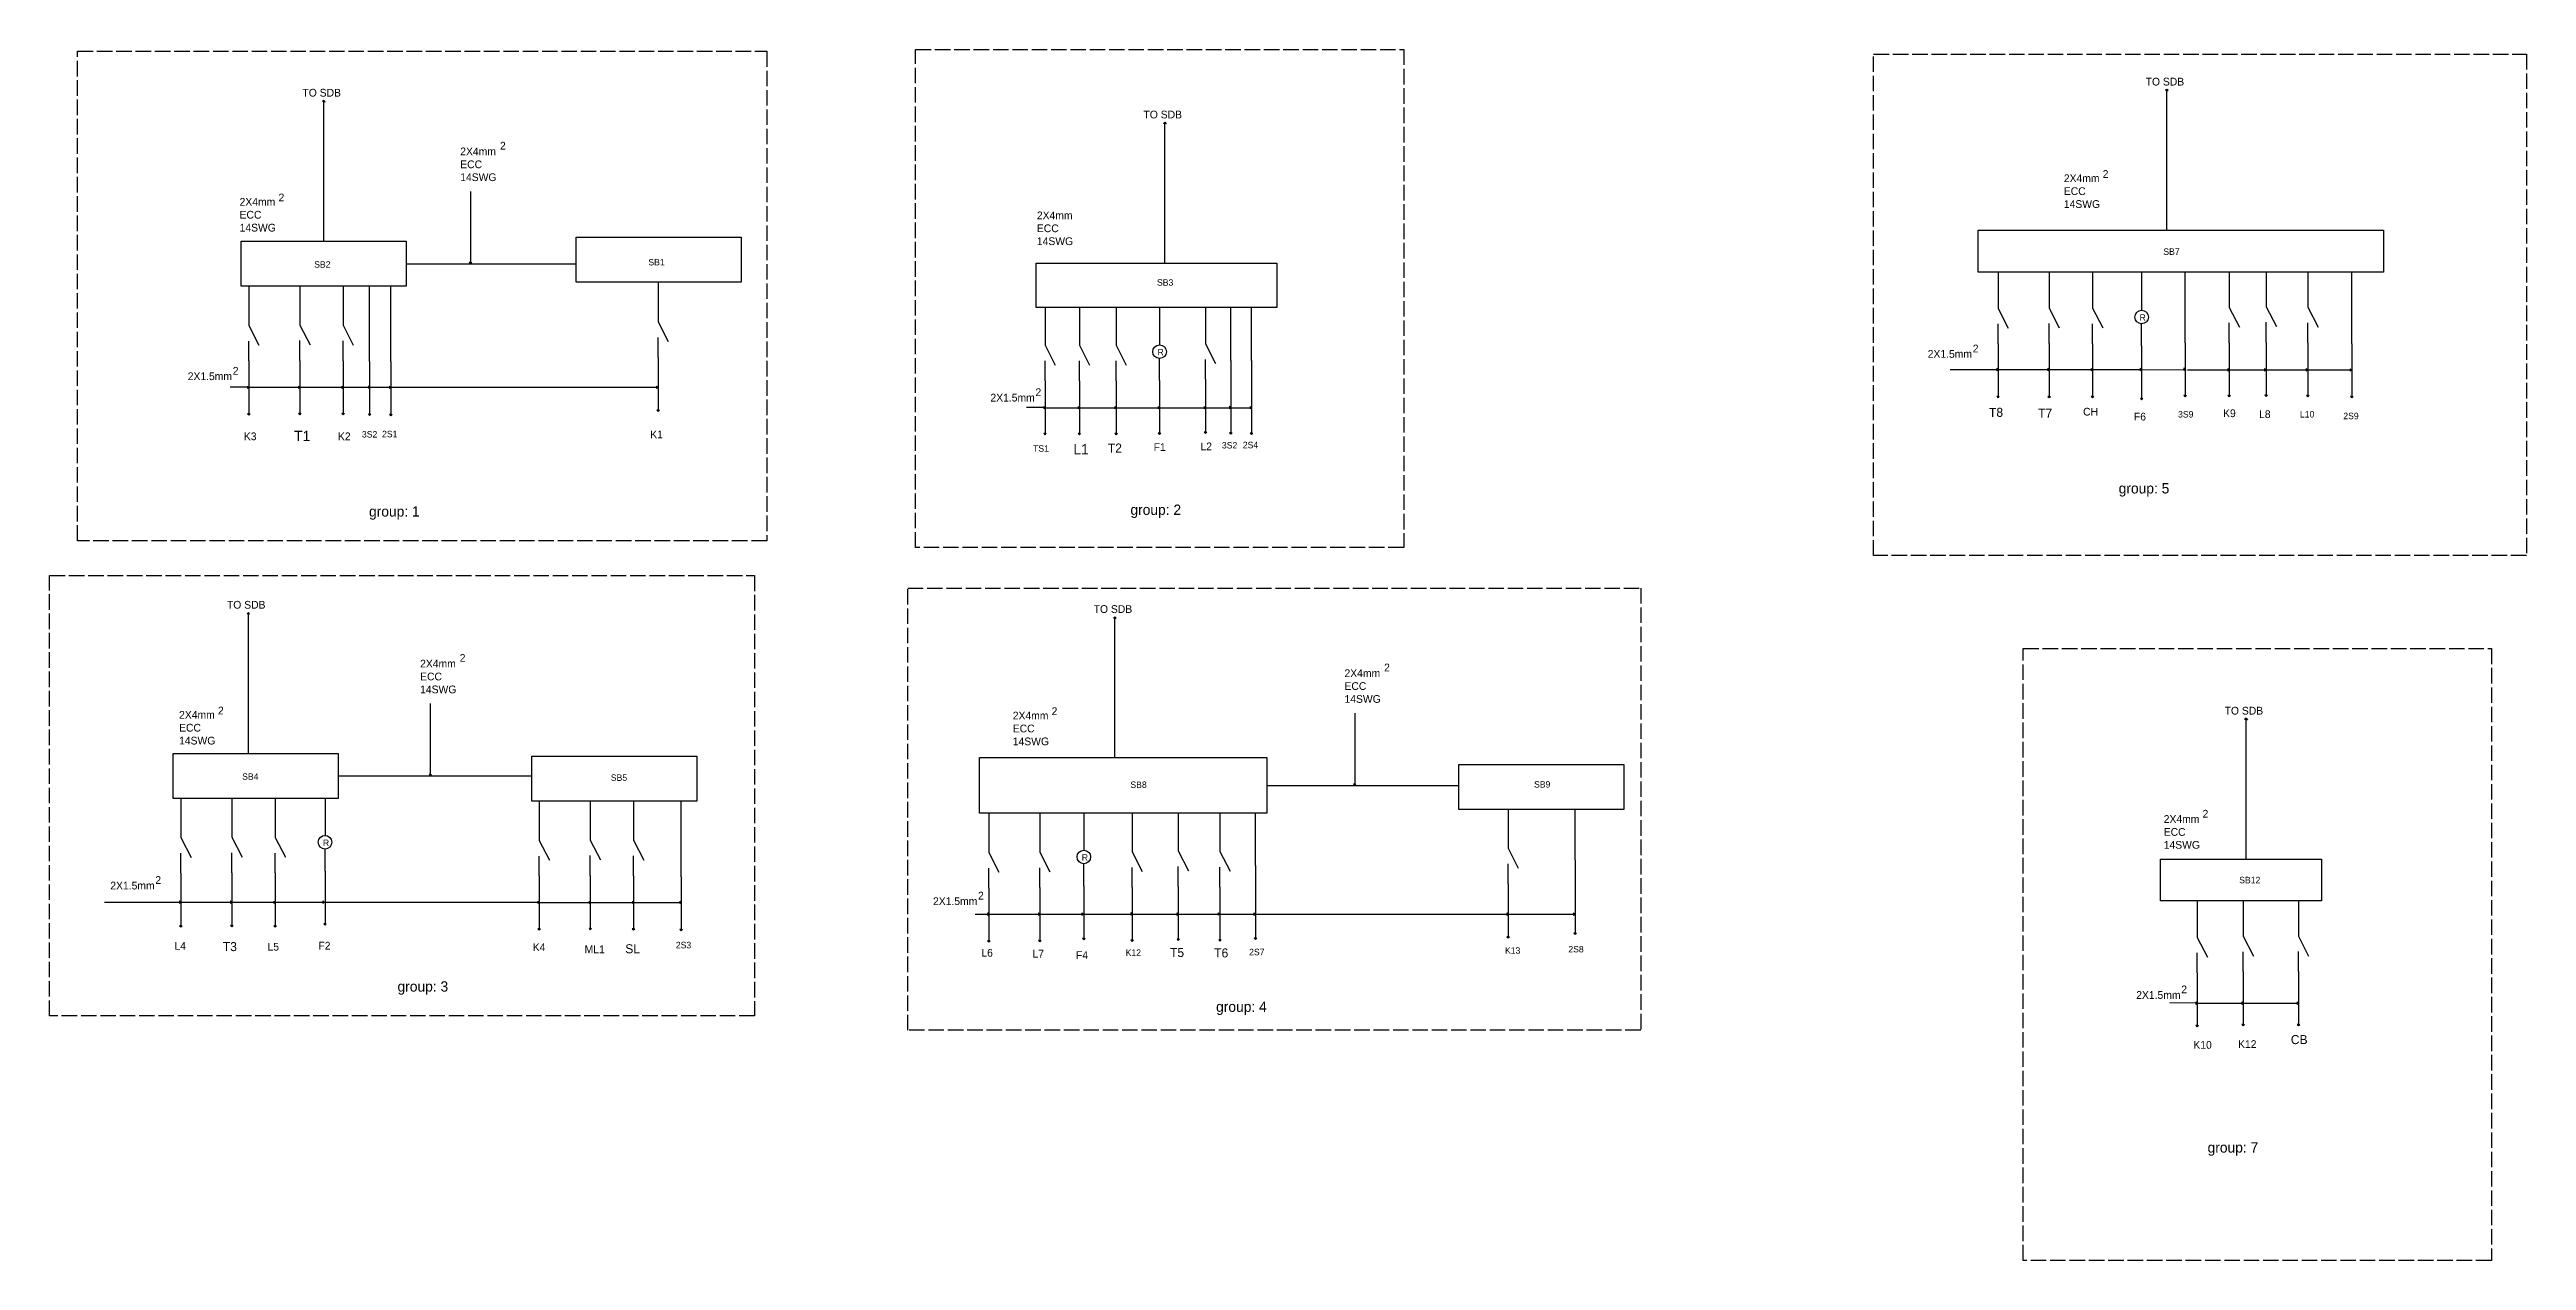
# Model space of a CAD drawing. Header units: millimetres. Extents: x 929 to 3631, y 461 to 1400.
# Drawn here: x 929 to 2849, y 461 to 1400 of the extents above; entities that cross this region are included whole.
import ezdxf

# ---------------------------------------------------------------- set-up
doc = ezdxf.new("R2010")
doc.units = ezdxf.units.MM
doc.linetypes.add('ACAD_ISO02W100', pattern=[15, 12, -3])

msp = doc.modelspace()

# ---------------------------------------------------------------- texts
for s, insert, char_height, width, attachment_point in [('TO SDB', (1125.4, 1369.7), 6, 36.319, 1), ('TO SDB', (2553.9, 1378.3), 6, 36.319, 1), ('TO SDB', (1777.2, 1352.8), 6, 36.319, 1), ('2', (1278.5, 1328.6), 6, 36.319, 1), ('2X4mm\\PECC\\P14SWG', (1247.7, 1324.2), 6, 36.319, 1), ('2', (2520.6, 1306.7), 6, 36.319, 1), ('2', (1106.9, 1288.5), 6, 36.319, 1), ('2X4mm\\PECC\\P14SWG', (2490.5, 1303.4), 6, 36.319, 1), ('2X4mm\\PECC\\P14SWG', (1076.7, 1285.1), 6, 36.319, 1), ('2X4mm\\PECC\\P14SWG', (1694.6, 1274.6), 6, 36.319, 1), ('SB2', (1134.5, 1236.1), 5, 9.037, 1), ('SB1', (1393.5, 1237.8), 5, 9.037, 1), ('SB7', (2567.6, 1246), 5, 9.037, 1), ('SB3', (1787.7, 1222.1), 5, 9.037, 1), ('R', (2549.2, 1194.9), 5, 9.037, 1), ('2', (2419.9, 1171.4), 6, 36.319, 1), ('2', (1071.4, 1154.1), 6, 36.319, 1), ('R', (1788.1, 1168.1), 5, 9.037, 1), ('2X1.5mm', (2385, 1167.2), 6, 36.319, 1), ('2X1.5mm', (1036.5, 1149.9), 6, 36.319, 1), ('2X1.5mm', (1658.6, 1133.3), 6, 36.319, 1), ('2', (1693.5, 1137.5), 6, 36.319, 1), ('T8', (2432.5, 1122.4), 7, 9.037, 1), ('T7', (2470.6, 1121.8), 7, 9.037, 1), ('CH', (2505.4, 1122.4), 6, 9.037, 1), ('F6', (2544.8, 1118.6), 6, 9.037, 1), ('3S9', (2579, 1119.9), 5, 9.037, 1), ('K9', (2613.9, 1121.2), 6, 9.037, 1), ('L8', (2641.8, 1120.5), 6, 9.037, 1), ('L10', (2673.5, 1119.9), 5, 9.037, 1), ('2S9', (2707.1, 1118.6), 5, 9.037, 1), ('K3', (1080, 1103.3), 6, 9.037, 1), ('T1', (1119, 1104.6), 8, 9.037, 1), ('K2', (1152.9, 1103.3), 6, 9.037, 1), ('3S2', (1171.5, 1104.4), 5, 9.037, 1), ('2S1', (1187.1, 1104.6), 5, 9.037, 1), ('K1', (1395, 1104.8), 6, 9.037, 1), ('L1', (1722.9, 1094.3), 8, 9.037, 1), ('T2', (1749.6, 1094.7), 7, 9.037, 1), ('F1', (1785.1, 1095), 6, 9.037, 1), ('L2', (1821.4, 1095.5), 6, 9.037, 1), ('3S2', (1838, 1095.9), 5, 9.037, 1), ('2S4', (1854.2, 1096.1), 5, 9.037, 1), ('TS1', (1697.8, 1093.4), 5, 12.637, 2), ('group: 5', (2533, 1064), 8, 139.268, 1), ('group: 1', (1177, 1046.1), 8, 139.268, 1), ('group: 2', (1767.1, 1047.4), 8, 139.268, 1), ('TO SDB', (1066.9, 972.7), 6, 36.319, 1), ('TO SDB', (1738.6, 969.4), 6, 36.319, 1), ('2X4mm\\PECC\\P14SWG', (1216.6, 927.1), 6, 36.319, 1), ('2', (1247.3, 931.5), 6, 36.319, 1), ('2', (1963.7, 924.1), 6, 36.319, 1), ('2X4mm\\PECC\\P14SWG', (1933, 919.7), 6, 36.319, 1), ('2X4mm\\PECC\\P14SWG', (1029.8, 887.4), 6, 36.319, 1), ('2', (1059.9, 890.7), 6, 36.319, 1), ('2X4mm\\PECC\\P14SWG', (1675.9, 886.8), 6, 36.319, 1), ('2', (1706, 890.2), 6, 36.319, 1), ('TO SDB', (2615.1, 890.6), 6, 36.319, 1), ('SB4', (1078.7, 839), 5, 9.037, 1), ('SB5', (1364.4, 838.2), 5, 9.037, 1), ('SB8', (1767.1, 832.7), 5, 9.037, 1), ('SB9', (2079.9, 833), 5, 9.037, 1), ('2X4mm\\PECC\\P14SWG', (2567.9, 806.6), 6, 36.319, 1), ('2', (2598, 810.7), 6, 36.319, 1), ('R', (1141.3, 787.7), 5, 9.037, 1), ('R', (1729.4, 776.3), 5, 9.037, 1), ('2X1.5mm', (976.5, 755), 6, 36.319, 1), ('2', (1011.4, 759.3), 6, 36.319, 1), ('SB12', (2626.4, 758.8), 5, 9.037, 1), ('2X1.5mm', (1614.1, 742.9), 6, 36.319, 1), ('2', (1649, 747.2), 6, 36.319, 1), ('L4', (1026.2, 708.2), 6, 9.037, 1), ('T3', (1063.7, 708.2), 7, 9.037, 1), ('L5', (1098.3, 707.6), 6, 9.037, 1), ('F2', (1137.8, 708.4), 6, 9.037, 1), ('K4', (1303.9, 707.2), 6, 9.037, 1), ('ML1', (1344.1, 705.6), 6, 9.037, 1), ('SL', (1375.6, 706.5), 7, 9.037, 1), ('2S3', (1414.8, 708.4), 5, 9.037, 1), ('L6', (1651.6, 702.9), 6, 9.037, 1), ('L7', (1691.2, 702.2), 6, 9.037, 1), ('F4', (1724.9, 701.1), 6, 9.037, 1), ('K12', (1763.4, 702.5), 5, 9.037, 1), ('T5', (1797.8, 703.6), 7, 9.037, 1), ('T6', (1832, 703.3), 7, 9.037, 1), ('2S7', (1859.1, 703), 5, 9.037, 1), ('K13', (2057.4, 704.2), 5, 9.037, 1), ('2S8', (2106.5, 705.2), 5, 9.037, 1), ('group: 3', (1199.1, 677.8), 8, 139.268, 1), ('2', (2581.5, 674.5), 6, 36.319, 1), ('group: 4', (1833.5, 662.1), 8, 139.268, 1), ('2X1.5mm', (2546.6, 670.2), 6, 36.319, 1), ('CB', (2666.4, 636.1), 7, 9.037, 1), ('K10', (2590.9, 631.5), 6, 9.037, 1), ('K12', (2625.5, 632.1), 6, 9.037, 1), ('group: 7', (2601.9, 553), 8, 139.268, 1)]:
    msp.add_mtext(s, dxfattribs=dict(insert=insert, char_height=char_height, width=width, attachment_point=attachment_point))

# ---------------------------------------------------------------- linework, layer by layer
for p, q in [((2570.4, 1369.3), (2569.4, 1368.3)), ((2570.4, 1368.3), (2569.4, 1368.3)), ((2571.4, 1368.3), (2570.4, 1369.3)), ((2570.4, 1260.1), (2570.4, 1368.3)), ((2570.4, 1368.3), (2571.4, 1368.3)), ((1141.9, 1360.8), (1140.9, 1359.8)), ((1141.9, 1359.8), (1140.9, 1359.8)), ((1142.9, 1359.7), (1141.9, 1360.8)), ((1141.9, 1359.8), (1142.9, 1359.7)), ((1141.9, 1251.6), (1141.9, 1359.7)), ((1793.8, 1343.8), (1792.7, 1342.8)), ((1793.8, 1343.8), (1794.9, 1342.7)), ((1793.8, 1342.8), (1792.7, 1342.8)), ((1793.8, 1234.6), (1793.8, 1342.8)), ((1794.9, 1342.7), (1793.8, 1342.8)), ((1255.7, 1290.2), (1255.7, 1235.1)), ((1205.9, 1234.1), (1337.5, 1234.1)), ((1255.7, 1235.1), (1254.7, 1235.1)), ((1254.7, 1235.1), (1255.7, 1234.1)), ((1255.7, 1235.1), (1256.7, 1235.1)), ((1255.7, 1234.1), (1256.7, 1235.1)), ((1083.8, 1216.7), (1083.8, 1186.3)), ((1123.4, 1216.7), (1123.4, 1186.6)), ((1156.9, 1216.7), (1156.9, 1186.4)), ((1177.5, 1173.7), (1177.5, 1216.8)), ((1193.9, 1173.6), (1193.9, 1216.7)), ((1401, 1219.4), (1401, 1189)), ((2439.5, 1227.5), (2439.5, 1199.5)), ((2479.1, 1227.5), (2479.1, 1199.8)), ((2512.7, 1227.5), (2512.7, 1199.6)), ((2550.8, 1227.2), (2550.8, 1198.1)), ((2584.6, 1188.2), (2584.6, 1228.2)), ((2618.7, 1227.5), (2618.7, 1200.3)), ((2647.3, 1227.5), (2647.3, 1200.8)), ((2679.6, 1227.5), (2679.6, 1200.4)), ((2713.6, 1187.6), (2713.6, 1227.5)), ((1700.9, 1200.3), (1700.9, 1170.9)), ((1727.5, 1200.3), (1727.5, 1170.9)), ((1756, 1200.3), (1756, 1170.9)), ((1789.7, 1200.3), (1789.7, 1171.2)), ((1825.2, 1200.3), (1825.2, 1172.1)), ((1845, 1159.2), (1845, 1200.5)), ((1861, 1159.1), (1861, 1200.3)), ((2439.5, 1199.5), (2447.4, 1184.2)), ((2479.1, 1199.8), (2487, 1184.5)), ((2512.7, 1199.6), (2520.6, 1184.3)), ((2618.7, 1200.3), (2626.6, 1185)), ((2647.3, 1200.8), (2655.2, 1185.4)), ((2679.6, 1200.4), (2687.5, 1185)), ((1083.8, 1186.3), (1091.7, 1170.9)), ((1083.8, 1158.8), (1083.8, 1174.2)), ((1123.4, 1186.6), (1131.3, 1171.2)), ((1123.4, 1159), (1123.4, 1174.5)), ((1156.9, 1186.4), (1164.8, 1171)), ((1156.9, 1158.9), (1156.9, 1174.3)), ((1177.5, 1158.3), (1177.5, 1173.7)), ((1193.9, 1158.2), (1193.9, 1173.6)), ((1401, 1189), (1408.9, 1173.7)), ((1401, 1161.5), (1401, 1177)), ((1825.2, 1172.1), (1833.1, 1156.8)), ((2439.5, 1172), (2439.5, 1187.5)), ((2439.5, 1172), (2439.5, 1131.1)), ((2479.1, 1172.3), (2479.1, 1187.7)), ((2479.1, 1172.3), (2479.1, 1131.3)), ((2512.7, 1172.1), (2512.7, 1187.6)), ((2512.7, 1172.1), (2512.7, 1131.2)), ((2550.8, 1170.5), (2550.8, 1187.5)), ((2584.6, 1172.8), (2584.6, 1188.2)), ((2584.6, 1172.8), (2584.6, 1131.9)), ((2618.7, 1172.8), (2618.7, 1188.3)), ((2618.7, 1172.8), (2618.7, 1131.9)), ((2647.3, 1173.3), (2647.3, 1188.7)), ((2647.3, 1173.3), (2647.3, 1132.3)), ((2679.6, 1172.8), (2679.6, 1188.3)), ((2679.6, 1172.8), (2679.6, 1131.9)), ((2713.6, 1172.1), (2713.6, 1187.6)), ((2713.6, 1172.1), (2713.6, 1131.2)), ((1083.8, 1158.8), (1083.8, 1117.8)), ((1123.4, 1159), (1123.4, 1118.1)), ((1156.9, 1158.9), (1156.9, 1117.9)), ((1177.5, 1158.3), (1177.5, 1117.4)), ((1193.9, 1158.2), (1193.9, 1117.2)), ((1401, 1161.5), (1401, 1120.6)), ((1700.9, 1170.9), (1708.8, 1155.6)), ((1700.9, 1143.4), (1700.9, 1158.9)), ((1727.5, 1170.9), (1735.4, 1155.6)), ((1727.5, 1143.4), (1727.5, 1158.9)), ((1756, 1170.9), (1763.9, 1155.6)), ((1756, 1143.4), (1756, 1158.9)), ((1789.7, 1143.7), (1789.7, 1160.7)), ((1825.2, 1144.6), (1825.2, 1160)), ((1845, 1159.2), (1845, 1143.8)), ((1861, 1159.1), (1861, 1143.6)), ((2402.3, 1152.2), (2438.5, 1152.1)), ((2438.5, 1153.1), (2438.5, 1151.1)), ((2438.5, 1153.1), (2439.5, 1152.1)), ((2439.5, 1152.1), (2438.5, 1151.1)), ((2439.4, 1152.1), (2478, 1152.1)), ((2478, 1153.1), (2478, 1151.1)), ((2478, 1153.1), (2479, 1152.1)), ((2479, 1152.1), (2478, 1151.1)), ((2479, 1152.1), (2511.6, 1152)), ((2511.6, 1153), (2511.6, 1151)), ((2511.6, 1153), (2512.6, 1152)), ((2512.6, 1152), (2511.6, 1151)), ((2512.6, 1152), (2549.6, 1152)), ((2549.6, 1153.1), (2549.6, 1151.1)), ((2549.6, 1153.1), (2550.6, 1152.1)), ((2550.6, 1152.1), (2549.6, 1151.1)), ((2550.5, 1152), (2585.4, 1151.9)), ((2550.8, 1170.5), (2550.8, 1129.6)), ((2583.5, 1153.4), (2583.5, 1151.4)), ((2583.5, 1153.4), (2584.5, 1152.4)), ((2584.5, 1152.4), (2583.5, 1151.4)), ((2584.4, 1152.5), (2584.6, 1152.5)), ((2586.4, 1151.9), (2617.6, 1151.9)), ((2617.6, 1152.9), (2617.6, 1150.9)), ((2617.6, 1152.9), (2618.6, 1151.9)), ((2618.6, 1151.9), (2617.6, 1150.9)), ((2618.6, 1151.9), (2646.1, 1151.9)), ((2646.1, 1152.9), (2646.1, 1150.9)), ((2646.1, 1152.9), (2647.1, 1151.9)), ((2647.1, 1151.9), (2646.1, 1150.9)), ((2647, 1151.9), (2678.4, 1151.8)), ((2678.4, 1152.9), (2678.4, 1150.9)), ((2678.4, 1152.9), (2679.4, 1151.9)), ((2679.4, 1151.9), (2678.4, 1150.9)), ((2679.4, 1151.8), (2712.4, 1151.8)), ((2712.4, 1152.7), (2712.4, 1150.7)), ((2712.4, 1152.7), (2713.4, 1151.7)), ((2713.4, 1151.8), (2713.6, 1151.8)), ((1082.8, 1138.3), (1069.5, 1138.3)), ((1082.8, 1139.3), (1082.8, 1137.3)), ((1082.8, 1139.3), (1083.8, 1138.3)), ((1083.8, 1138.3), (1082.8, 1137.3)), ((1083.8, 1138.3), (1122.4, 1138.3)), ((1122.4, 1139.3), (1122.4, 1137.3)), ((1122.4, 1139.3), (1123.4, 1138.3)), ((1123.4, 1138.3), (1122.4, 1137.3)), ((1123.4, 1138.3), (1155.9, 1138.3)), ((1155.9, 1139.3), (1155.9, 1137.3)), ((1155.9, 1139.3), (1156.9, 1138.3)), ((1156.9, 1138.3), (1155.9, 1137.3)), ((1156.9, 1138.3), (1192.9, 1138.3)), ((1176.5, 1139.4), (1176.5, 1137.4)), ((1176.5, 1139.4), (1177.5, 1138.4)), ((1177.5, 1138.4), (1176.5, 1137.4)), ((1192.9, 1139.3), (1192.9, 1137.3)), ((1192.9, 1139.3), (1193.9, 1138.3)), ((1193.9, 1138.3), (1192.9, 1137.3)), ((1193.9, 1138.3), (1399.9, 1138.3)), ((1399.9, 1139.3), (1399.9, 1137.3)), ((1399.9, 1139.3), (1400.9, 1138.3)), ((1400.9, 1138.3), (1399.9, 1137.3)), ((1400.9, 1138.3), (1401, 1138.3)), ((1700.9, 1143.4), (1700.9, 1102.5)), ((1727.5, 1143.4), (1727.5, 1102.5)), ((1756, 1143.4), (1756, 1102.5)), ((1789.7, 1143.7), (1789.7, 1102.7)), ((1825.2, 1144.6), (1825.2, 1103.6)), ((1845, 1143.8), (1845, 1102.8)), ((1861, 1143.6), (1861, 1102.7)), ((2713.4, 1151.7), (2712.4, 1150.7)), ((1083.8, 1117.8), (1082.8, 1117.8)), ((1082.8, 1117.8), (1083.8, 1116.8)), ((1083.8, 1117.8), (1084.8, 1117.8)), ((1083.8, 1116.8), (1084.8, 1117.8)), ((1123.4, 1118.1), (1122.4, 1118.1)), ((1122.4, 1118.1), (1123.4, 1117.1)), ((1123.4, 1118.1), (1124.4, 1118.1)), ((1123.4, 1117.1), (1124.4, 1118.1)), ((1156.9, 1117.9), (1155.9, 1117.9)), ((1155.9, 1117.9), (1156.9, 1116.9)), ((1156.9, 1117.9), (1157.9, 1117.9)), ((1156.9, 1116.9), (1157.9, 1117.9)), ((1177.5, 1117.4), (1176.5, 1117.4)), ((1176.5, 1117.4), (1177.5, 1116.4)), ((1177.5, 1117.4), (1178.5, 1117.4)), ((1177.5, 1116.4), (1178.5, 1117.4)), ((1193.9, 1117.2), (1192.9, 1117.2)), ((1192.9, 1117.2), (1193.9, 1116.2)), ((1193.9, 1117.2), (1194.9, 1117.2)), ((1193.9, 1116.2), (1194.9, 1117.2)), ((1401, 1120.6), (1400, 1120.6)), ((1400, 1120.6), (1401, 1119.6)), ((1401, 1120.6), (1402, 1120.6)), ((1401, 1119.6), (1402, 1120.6)), ((1699.9, 1122.6), (1686.5, 1122.6)), ((1699.9, 1123.5), (1699.9, 1121.5)), ((1699.9, 1123.5), (1700.9, 1122.5)), ((1700.9, 1122.5), (1699.9, 1121.5)), ((1700.9, 1122.5), (1726.5, 1122.5)), ((1726.5, 1123.5), (1726.5, 1121.5)), ((1726.5, 1123.5), (1727.5, 1122.5)), ((1727.5, 1122.5), (1726.5, 1121.5)), ((1727.5, 1122.5), (1755, 1122.5)), ((1755, 1123.5), (1755, 1121.5)), ((1755, 1123.5), (1756, 1122.5)), ((1756, 1122.5), (1755, 1121.5)), ((1756, 1122.5), (1788.5, 1122.5)), ((1788.5, 1123.5), (1788.5, 1121.5)), ((1788.5, 1123.5), (1789.5, 1122.5)), ((1789.5, 1122.5), (1788.5, 1121.5)), ((1789.5, 1122.5), (1824.2, 1122.5)), ((1824.2, 1123.5), (1824.2, 1121.5)), ((1824.2, 1123.5), (1825.2, 1122.5)), ((1825.2, 1122.5), (1824.2, 1121.5)), ((1825.1, 1122.5), (1838.4, 1122.5)), ((1838.4, 1122.5), (1859.9, 1122.5)), ((1844, 1123.7), (1844, 1121.7)), ((1844, 1123.7), (1845, 1122.7)), ((1845, 1122.7), (1844, 1121.7)), ((1844.9, 1122.7), (1845, 1122.7)), ((1859.9, 1123.5), (1859.9, 1121.5)), ((1859.9, 1123.5), (1860.9, 1122.5)), ((1860.9, 1122.5), (1859.9, 1121.5)), ((1860.9, 1122.5), (1861, 1122.5)), ((2439.5, 1131.1), (2438.5, 1131.1)), ((2438.5, 1131.1), (2439.5, 1130.1)), ((2439.5, 1131.1), (2440.5, 1131.1)), ((2439.5, 1130.1), (2440.5, 1131.1)), ((2479.1, 1131.3), (2478.1, 1131.3)), ((2478.1, 1131.3), (2479.1, 1130.3)), ((2479.1, 1131.3), (2480.1, 1131.3)), ((2479.1, 1130.3), (2480.1, 1131.3)), ((2512.7, 1131.2), (2511.7, 1131.2)), ((2511.7, 1131.2), (2512.7, 1130.2)), ((2512.7, 1131.2), (2513.7, 1131.2)), ((2512.7, 1130.2), (2513.7, 1131.2)), ((2550.8, 1129.6), (2549.8, 1129.6)), ((2549.8, 1129.6), (2550.8, 1128.6)), ((2550.8, 1129.6), (2551.8, 1129.6)), ((2550.8, 1128.6), (2551.8, 1129.6)), ((2584.6, 1131.9), (2583.6, 1131.9)), ((2583.6, 1131.9), (2584.6, 1130.9)), ((2584.6, 1131.9), (2585.6, 1131.9)), ((2584.6, 1130.9), (2585.6, 1131.9)), ((2618.7, 1131.9), (2617.7, 1131.9)), ((2617.7, 1131.9), (2618.7, 1130.9)), ((2618.7, 1131.9), (2619.7, 1131.9)), ((2618.7, 1130.9), (2619.7, 1131.9)), ((2647.3, 1132.3), (2646.3, 1132.3)), ((2646.3, 1132.3), (2647.3, 1131.3)), ((2647.3, 1132.3), (2648.3, 1132.3)), ((2647.3, 1131.3), (2648.3, 1132.3)), ((2679.6, 1131.9), (2678.6, 1131.9)), ((2678.6, 1131.9), (2679.6, 1130.9)), ((2679.6, 1131.9), (2680.6, 1131.9)), ((2679.6, 1130.9), (2680.6, 1131.9)), ((2713.6, 1131.2), (2712.6, 1131.2)), ((2712.6, 1131.2), (2713.6, 1130.2)), ((2713.6, 1131.2), (2714.6, 1131.2)), ((2713.6, 1130.2), (2714.6, 1131.2)), ((1700.9, 1102.5), (1699.9, 1102.5)), ((1699.9, 1102.5), (1700.9, 1101.5)), ((1700.9, 1102.5), (1701.9, 1102.5)), ((1700.9, 1101.5), (1701.9, 1102.5)), ((1727.5, 1102.5), (1726.5, 1102.5)), ((1726.5, 1102.5), (1727.5, 1101.5)), ((1727.5, 1102.5), (1728.5, 1102.5)), ((1727.5, 1101.5), (1728.5, 1102.5)), ((1756, 1102.5), (1755, 1102.5)), ((1755, 1102.5), (1756, 1101.5)), ((1756, 1102.5), (1757, 1102.5)), ((1756, 1101.5), (1757, 1102.5)), ((1789.7, 1102.7), (1788.7, 1102.7)), ((1788.7, 1102.7), (1789.7, 1101.7)), ((1789.7, 1102.7), (1790.7, 1102.7)), ((1789.7, 1101.7), (1790.7, 1102.7)), ((1825.2, 1103.6), (1824.2, 1103.6)), ((1824.2, 1103.6), (1825.2, 1102.6)), ((1825.2, 1103.6), (1826.2, 1103.6)), ((1825.2, 1102.6), (1826.2, 1103.6)), ((1845, 1102.9), (1844, 1102.9)), ((1844, 1102.9), (1845, 1101.9)), ((1845, 1102.9), (1846, 1102.9)), ((1845, 1101.9), (1846, 1102.9)), ((1861, 1102.7), (1860, 1102.7)), ((1860, 1102.7), (1861, 1101.7)), ((1861, 1102.7), (1862, 1102.7)), ((1861, 1101.7), (1862, 1102.7)), ((1083.5, 963.7), (1082.5, 962.7)), ((1083.5, 962.7), (1082.5, 962.7)), ((1084.5, 962.7), (1083.5, 963.7)), ((1083.5, 854.5), (1083.5, 962.7)), ((1083.5, 962.7), (1084.5, 962.7)), ((1755.1, 960.4), (1754.1, 959.4)), ((1756.1, 959.4), (1755.1, 960.4)), ((1755.1, 959.4), (1754.1, 959.4)), ((1755.1, 851.2), (1755.1, 959.4)), ((1755.1, 959.4), (1756.1, 959.4)), ((1224.5, 893.1), (1224.5, 838.1)), ((1940.9, 885.7), (1940.9, 830.6)), ((2631.7, 881.7), (2630.6, 880.7)), ((2631.7, 880.6), (2630.6, 880.7)), ((2631.7, 881.7), (2632.8, 880.5)), ((2631.7, 772.5), (2631.7, 880.6)), ((2632.8, 880.5), (2631.7, 880.6)), ((1153.2, 837.1), (1303.1, 837.1)), ((1224.5, 838.1), (1223.5, 838.1)), ((1223.5, 838.1), (1224.5, 837.1)), ((1224.5, 838.1), (1225.5, 838.1)), ((1224.5, 837.1), (1225.5, 838.1)), ((1872.8, 829.6), (2021.5, 829.6)), ((1940.9, 830.6), (1939.9, 830.6)), ((1939.9, 830.6), (1940.9, 829.6)), ((1940.9, 830.6), (1941.9, 830.6)), ((1940.9, 829.6), (1941.9, 830.6)), ((1031.1, 819.6), (1031.1, 789.2)), ((1070.7, 819.6), (1070.7, 789.5)), ((1104.3, 819.6), (1104.3, 789.3)), ((1142.9, 820), (1142.9, 790.9)), ((1308.9, 817.4), (1308.9, 787)), ((1348.5, 817.4), (1348.5, 787.3)), ((1382, 817.4), (1382, 787.1)), ((1419, 774.3), (1419, 817.4)), ((1657.3, 808), (1657.3, 777.6)), ((1696.8, 808), (1696.8, 777.9)), ((1731, 808.6), (1731, 779.4)), ((1768.4, 808), (1768.4, 778.1)), ((1804.2, 808.1), (1804.2, 778.9)), ((1836.5, 808.1), (1836.5, 778.5)), ((1864, 767.7), (1864, 808.1)), ((2059.8, 810.9), (2059.8, 780.9)), ((2111.7, 771.6), (2111.7, 810.9)), ((1031.1, 789.2), (1039.1, 773.8)), ((1070.7, 789.5), (1078.6, 774.1)), ((1104.3, 789.3), (1112.2, 774)), ((1348.5, 787.3), (1356.4, 771.9)), ((1382, 787.1), (1390, 771.7)), ((1031.1, 761.7), (1031.1, 777.1)), ((1070.7, 762), (1070.7, 777.4)), ((1104.3, 761.8), (1104.3, 777.2)), ((1142.9, 763.3), (1142.9, 780.3)), ((1308.9, 787), (1316.8, 771.6)), ((1308.9, 759.5), (1308.9, 774.9)), ((1348.5, 759.8), (1348.5, 775.2)), ((1382, 759.6), (1382, 775)), ((1419, 758.9), (1419, 774.3)), ((1657.3, 777.6), (1665.2, 762.3)), ((1696.8, 777.9), (1704.7, 762.6)), ((1731, 751.9), (1731, 768.9)), ((1768.4, 778.1), (1776.3, 762.8)), ((1804.2, 778.9), (1812.2, 763.5)), ((1836.5, 778.5), (1844.4, 763.1)), ((2059.8, 780.9), (2067.7, 765.5)), ((2059.8, 753.4), (2059.8, 768.8)), ((2111.7, 771.6), (2111.7, 756.2)), ((1031.1, 761.7), (1031.1, 720.7)), ((1070.7, 762), (1070.7, 721)), ((1104.3, 761.8), (1104.3, 720.8)), ((1142.9, 763.3), (1142.9, 722.4)), ((1308.9, 759.5), (1308.9, 718.5)), ((1348.5, 759.8), (1348.5, 718.8)), ((1382, 759.6), (1382, 718.6)), ((1419, 758.9), (1419, 717.9)), ((1657.3, 750.1), (1657.3, 765.6)), ((1657.3, 750.1), (1657.3, 709.2)), ((1696.8, 750.4), (1696.8, 765.8)), ((1696.8, 750.4), (1696.8, 709.5)), ((1731, 751.9), (1731, 711)), ((1768.4, 750.6), (1768.4, 766)), ((1768.4, 750.6), (1768.4, 709.6)), ((1804.2, 751.3), (1804.2, 766.8)), ((1804.2, 751.3), (1804.2, 710.4)), ((1836.5, 750.9), (1836.5, 766.4)), ((1836.5, 750.9), (1836.5, 710)), ((1864, 767.7), (1864, 752.3)), ((1864, 752.3), (1864, 711.3)), ((2059.8, 753.4), (2059.8, 712.4)), ((2111.7, 756.2), (2111.7, 715.2)), ((1030.1, 739), (972, 739)), ((1030.1, 740.1), (1030.1, 738.1)), ((1030.1, 740.1), (1031.1, 739.1)), ((1031.1, 739.1), (1030.1, 738.1)), ((1069.7, 739), (1031.1, 739)), ((1069.7, 740.1), (1069.7, 738.1)), ((1069.7, 740.1), (1070.7, 739.1)), ((1070.7, 739.1), (1069.7, 738.1)), ((1103.2, 739), (1070.6, 739)), ((1103.2, 740), (1103.2, 738)), ((1103.2, 740), (1104.2, 739)), ((1104.2, 739), (1103.2, 738)), ((1141.3, 739), (1104.2, 739)), ((1141.3, 740.1), (1141.3, 738.1)), ((1141.3, 740.1), (1142.3, 739.1)), ((1142.3, 739.1), (1141.3, 738.1)), ((1294.6, 739), (1142.3, 739)), ((1307.9, 739), (1294.6, 739)), ((1307.9, 740), (1307.9, 738)), ((1307.9, 740), (1308.9, 739)), ((1308.9, 739), (1307.9, 738)), ((1308.9, 739), (1347.5, 739)), ((1347.5, 740), (1347.5, 738)), ((1347.5, 740), (1348.5, 739)), ((1348.5, 739), (1347.5, 738)), ((1348.5, 739), (1381.1, 739)), ((1381.1, 740), (1381.1, 738)), ((1381.1, 740), (1382.1, 739)), ((1382.1, 739), (1381.1, 738)), ((1382, 739), (1418, 739)), ((1418, 740), (1418, 738)), ((1418, 740), (1419, 739)), ((1419, 739), (1418, 738)), ((1419, 739), (1419, 739)), ((1646.8, 729.9), (1656.2, 729.9)), ((1656.2, 730.9), (1656.2, 728.9)), ((1656.2, 730.9), (1657.2, 729.9)), ((1657.2, 729.9), (1656.2, 728.9)), ((1657.2, 729.9), (1695.8, 729.9)), ((1695.8, 730.9), (1695.8, 728.9)), ((1695.8, 730.9), (1696.8, 729.9)), ((1696.8, 729.9), (1695.8, 728.9)), ((1696.8, 729.9), (1729.4, 729.9)), ((1729.4, 730.9), (1729.4, 728.9)), ((1729.4, 730.9), (1730.4, 729.9)), ((1730.4, 729.9), (1729.4, 728.9)), ((1730.4, 729.9), (1767.3, 729.9)), ((1767.3, 731.1), (1767.3, 729.1)), ((1767.3, 731.1), (1768.3, 730.1)), ((1768.3, 730.1), (1767.3, 729.1)), ((1768.1, 729.9), (1803, 729.9)), ((1803, 730.9), (1803, 728.9)), ((1803, 730.9), (1804, 729.9)), ((1804, 729.9), (1803, 728.9)), ((1804, 729.9), (1835.1, 729.9)), ((1835.1, 731), (1835.1, 729)), ((1835.1, 731), (1836.1, 730)), ((1836.1, 730), (1835.1, 729)), ((1836.1, 729.9), (1862.8, 729.9)), ((1862.8, 730.9), (1862.8, 728.9)), ((1862.8, 730.9), (1863.8, 729.9)), ((1863.8, 729.9), (1862.8, 728.9)), ((1863.7, 729.9), (2058.7, 729.9)), ((2058.7, 730.9), (2058.7, 728.9)), ((2058.7, 730.9), (2059.7, 729.9)), ((2059.7, 729.9), (2058.7, 728.9)), ((2059.7, 729.9), (2110.6, 729.9)), ((2110.6, 730.9), (2110.6, 728.9)), ((2110.6, 730.9), (2111.6, 729.9)), ((2111.6, 729.9), (2110.6, 728.9)), ((2111.6, 729.9), (2111.7, 729.9)), ((2593.9, 740.1), (2593.9, 711.8)), ((2629.5, 740.1), (2629.5, 712.8)), ((2672.3, 740.1), (2672.3, 712.8)), ((1031.1, 720.7), (1030.1, 720.7)), ((1030.1, 720.7), (1031.1, 719.7)), ((1031.1, 720.7), (1032.1, 720.7)), ((1031.1, 719.7), (1032.1, 720.7)), ((1070.7, 721), (1069.7, 721)), ((1069.7, 721), (1070.7, 720)), ((1070.7, 721), (1071.7, 721)), ((1070.7, 720), (1071.7, 721)), ((1104.3, 720.8), (1103.3, 720.8)), ((1103.3, 720.8), (1104.3, 719.8)), ((1104.3, 720.8), (1105.3, 720.8)), ((1104.3, 719.8), (1105.3, 720.8)), ((1142.9, 722.4), (1141.9, 722.4)), ((1141.9, 722.4), (1142.9, 721.4)), ((1142.9, 722.4), (1143.9, 722.4)), ((1142.9, 721.4), (1143.9, 722.4)), ((1308.9, 718.5), (1307.9, 718.5)), ((1307.9, 718.5), (1308.9, 717.5)), ((1308.9, 718.5), (1309.9, 718.5)), ((1308.9, 717.5), (1309.9, 718.5)), ((1348.5, 718.8), (1347.5, 718.8)), ((1347.5, 718.8), (1348.5, 717.8)), ((1348.5, 718.8), (1349.5, 718.8)), ((1348.5, 717.8), (1349.5, 718.8)), ((1382, 718.6), (1381, 718.6)), ((1381, 718.6), (1382, 717.6)), ((1382, 718.6), (1383, 718.6)), ((1382, 717.6), (1383, 718.6)), ((1419, 717.9), (1418, 717.9)), ((1418, 717.9), (1419, 716.9)), ((1419, 717.9), (1420, 717.9)), ((1419, 716.9), (1420, 717.9)), ((1731, 711), (1730, 711)), ((1730, 711), (1731, 710)), ((1731, 711), (1732, 711)), ((1731, 710), (1732, 711)), ((1804.2, 710.4), (1803.2, 710.4)), ((1803.2, 710.4), (1804.2, 709.4)), ((1804.2, 710.4), (1805.2, 710.4)), ((1804.2, 709.4), (1805.2, 710.4)), ((1864, 711.3), (1863, 711.3)), ((1863, 711.3), (1864, 710.3)), ((1864, 711.3), (1865, 711.3)), ((1864, 710.3), (1865, 711.3)), ((2059.8, 712.4), (2058.8, 712.4)), ((2058.8, 712.4), (2059.8, 711.4)), ((2059.8, 712.4), (2060.8, 712.4)), ((2059.8, 711.4), (2060.8, 712.4)), ((2111.7, 715.2), (2110.7, 715.2)), ((2110.7, 715.2), (2111.7, 714.2)), ((2111.7, 715.2), (2112.7, 715.2)), ((2111.7, 714.2), (2112.7, 715.2)), ((2593.9, 711.8), (2601.8, 696.5)), ((2629.5, 712.8), (2637.4, 697.4)), ((2672.3, 712.7), (2680.2, 697.4)), ((1657.3, 709.2), (1656.3, 709.2)), ((1656.3, 709.2), (1657.3, 708.2)), ((1657.3, 709.2), (1658.3, 709.2)), ((1657.3, 708.2), (1658.3, 709.2)), ((1696.8, 709.5), (1695.8, 709.5)), ((1695.8, 709.5), (1696.8, 708.5)), ((1696.8, 709.5), (1697.8, 709.5)), ((1696.8, 708.5), (1697.8, 709.5)), ((1768.4, 709.6), (1767.4, 709.6)), ((1767.4, 709.6), (1768.4, 708.6)), ((1768.4, 709.6), (1769.4, 709.6)), ((1768.4, 708.6), (1769.4, 709.6)), ((1836.5, 710), (1835.5, 710)), ((1835.5, 710), (1836.5, 709)), ((1836.5, 710), (1837.5, 710)), ((1836.5, 709), (1837.5, 710)), ((2593.9, 684.3), (2593.9, 699.8)), ((2629.5, 685.3), (2629.5, 700.7)), ((2672.3, 685.3), (2672.3, 700.8)), ((2593.9, 684.3), (2593.9, 643.4)), ((2629.5, 685.3), (2629.5, 644.3)), ((2672.3, 685.3), (2672.3, 644.4)), ((2592.9, 660.9), (2572.6, 661)), ((2592.9, 661.9), (2592.9, 659.9)), ((2592.9, 661.9), (2593.9, 660.9)), ((2593.9, 660.9), (2592.9, 659.9)), ((2593.8, 660.9), (2628.5, 660.9)), ((2593.8, 660.9), (2593.9, 660.9)), ((2628.5, 661.8), (2628.5, 659.8)), ((2628.5, 661.8), (2629.5, 660.8)), ((2629.5, 660.8), (2628.5, 659.8)), ((2629.5, 660.9), (2670.8, 660.9)), ((2629.5, 660.8), (2629.5, 660.8)), ((2671.3, 661.9), (2671.3, 659.9)), ((2671.3, 661.9), (2672.3, 660.9)), ((2672.3, 660.9), (2671.3, 659.9)), ((2672.3, 660.9), (2672.3, 660.9)), ((2593.9, 643.4), (2592.9, 643.4)), ((2592.9, 643.4), (2593.9, 642.4)), ((2593.9, 643.4), (2594.9, 643.4)), ((2593.9, 642.4), (2594.9, 643.4)), ((2629.5, 644.3), (2628.5, 644.3)), ((2628.5, 644.3), (2629.5, 643.3)), ((2629.5, 644.3), (2630.5, 644.3)), ((2629.5, 643.3), (2630.5, 644.3)), ((2672.3, 644.4), (2671.3, 644.4)), ((2671.3, 644.4), (2672.3, 643.4)), ((2672.3, 644.4), (2673.3, 644.4)), ((2672.3, 643.4), (2673.3, 644.4))]:
    msp.add_line(p, q)
at = {"linetype": 'ACAD_ISO02W100'}
for points in [[(951.1, 1398.8), (1485.3, 1398.8), (1485.3, 1019.4), (951.1, 1019.4)], [(1600.6, 1400.2), (1978.9, 1400.2), (1978.9, 1014), (1600.6, 1014)], [(2343, 1396.7), (2849, 1396.7), (2849, 1007.9), (2343, 1007.9)], [(929.4, 992.3), (1475.8, 992.3), (1475.8, 650.9), (929.4, 650.9)], [(1594.5, 982.7), (2162.6, 982.7), (2162.6, 639.9), (1594.5, 639.9)], [(2459, 935.7), (2821.9, 935.7), (2821.9, 461.4), (2459, 461.4)]]:
    msp.add_lwpolyline(points, close=True, dxfattribs=at)
for points in [[(1078, 1251.6), (1205.9, 1251.6), (1205.9, 1216.7), (1078, 1216.7)], [(1337.5, 1254.8), (1465.4, 1254.8), (1465.4, 1219.8), (1337.5, 1219.8)], [(2424.1, 1260.1), (2738.3, 1260.1), (2738.3, 1227.5), (2424.1, 1227.5)], [(1694, 1234.6), (1880.6, 1234.6), (1880.6, 1200.3), (1694, 1200.3)], [(1025.3, 854.5), (1153.2, 854.5), (1153.2, 819.6), (1025.3, 819.6)], [(1303.1, 852.3), (1431, 852.3), (1431, 817.4), (1303.1, 817.4)], [(1650.2, 851.2), (1872.8, 851.2), (1872.8, 808.1), (1650.2, 808.1)], [(2021.5, 845.9), (2149.4, 845.9), (2149.4, 810.9), (2021.5, 810.9)], [(2565.5, 772.5), (2690.2, 772.5), (2690.2, 740.1), (2565.5, 740.1)]]:
    msp.add_lwpolyline(points, close=True)
for centre in [(2550.8, 1192.8), (1789.7, 1165.9), (1142.9, 785.6), (1731, 774.2)]:
    msp.add_circle(centre, 5.27)

msp.set_redraw_order([(e.dxf.handle, doc.entitydb.next_handle()) for e in msp.query("TEXT MTEXT ATTDEF DIMENSION ARC_DIMENSION")])  # texts and dimensions are drawn at this point

doc.saveas('drawing.dxf')
